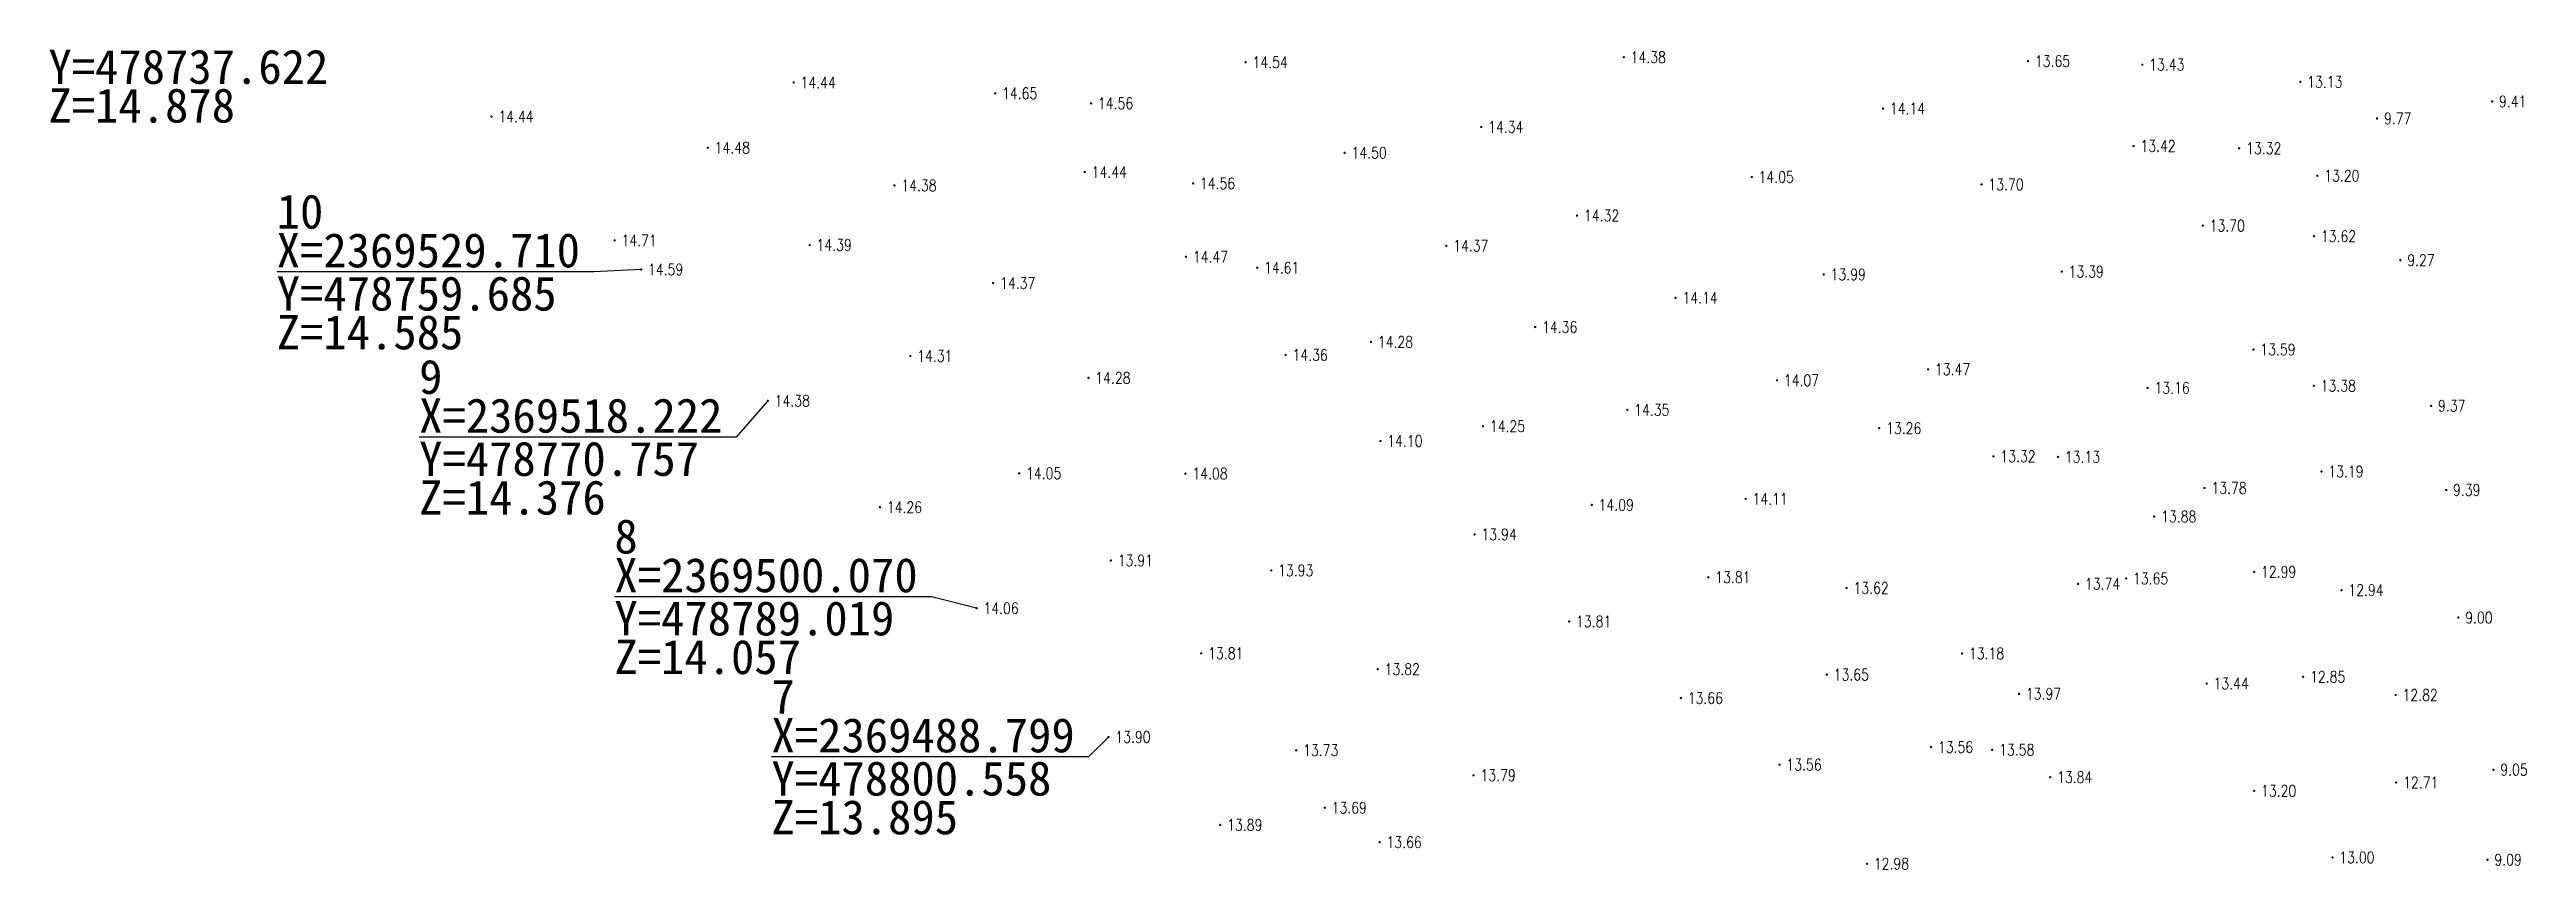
# Model space of a CAD drawing. Extents: x 478634 to 479141, y 2369294 to 2369803.
# Drawn here: x 478707.9 to 478924.6, y 2369477.2 to 2369549 of the extents above; entities that cross this region are included whole.
import ezdxf
from ezdxf.enums import TextEntityAlignment as Align

# ---------------------------------------------------------------- set-up
doc = ezdxf.new("R2010")
doc.units = 0
doc.header["$LTSCALE"] = 0.5
doc.layers.get('0').update_dxf_attribs({"linetype": 'CONTINUOUS'})
doc.layers.add('GCD', color=1, linetype='CONTINUOUS')
doc.styles.add('HZ', font='rs.shx', dxfattribs={"width": 0.8, "bigfont": 'hztxt.shx'})
doc.styles.add('宋体', font='')
doc.styles.get('宋体').set_extended_font_data('SimSun')

msp = doc.modelspace()

# ---------------------------------------------------------------- texts
at = {"layer": 'GCD', "linetype": 'Continuous', "style": '宋体'}
for s, p in [('Y=478737.622', (478707.83, 2369545.95)), ('Z=14.878', (478707.83, 2369542.56)), ('10', (478727.8, 2369533.28)), ('X=2369529.710', (478727.8, 2369529.89)), ('Y=478759.685', (478727.8, 2369526.11)), ('Z=14.585', (478727.8, 2369522.72)), ('9', (478740.26, 2369518.82)), ('X=2369518.222', (478740.26, 2369515.43)), ('Y=478770.757', (478740.26, 2369511.65)), ('Z=14.376', (478740.26, 2369508.26)), ('8', (478757.34, 2369504.86)), ('X=2369500.070', (478757.34, 2369501.47)), ('Y=478789.019', (478757.34, 2369497.69)), ('Z=14.057', (478757.34, 2369494.31)), ('7', (478771.08, 2369490.85)), ('X=2369488.799', (478771.08, 2369487.46)), ('Y=478800.558', (478771.08, 2369483.68)), ('Z=13.895', (478771.08, 2369480.29))]:
    msp.add_text(s, height=3, dxfattribs=at).set_placement(p)

# ---------------------------------------------------------------- blocks, each defined once
blk = doc.blocks.new('GC200')
at = {"linetype": 'Continuous', "const_width": 0.2, "flags": 128}
blk.add_lwpolyline([(-0.1, 0, 1), (0.1, 0, 1)], format="xyb", close=True, dxfattribs=at)

# ---------------------------------------------------------------- linework, layer by layer
at = {"linetype": 'Continuous'}
for p, q in [((478759.68, 2369529.71, 14.59), (478755.54, 2369529.5)), ((478755.54, 2369529.5), (478727.8, 2369529.5)), ((478770.76, 2369518.22, 14.38), (478767.99, 2369515.04)), ((478767.99, 2369515.04), (478740.26, 2369515.04)), ((478785.07, 2369501.08), (478757.34, 2369501.08)), ((478789.02, 2369500.07, 14.06), (478785.07, 2369501.08)), ((478800.56, 2369488.8, 13.89), (478798.81, 2369487.07)), ((478798.81, 2369487.07), (478771.08, 2369487.07))]:
    msp.add_line(p, q, dxfattribs=at)

# ---------------------------------------------------------------- block references
at = {"layer": 'GCD', "linetype": 'Continuous'}
ref = msp.add_blockref('GC200', (478812.56, 2369547.84, 14.54), dxfattribs=dict(at, xscale=0.5, yscale=0.5, zscale=0.5))
ref.add_attrib('height', '14.54', dxfattribs={"linetype": 'Continuous', "height": 1, "style": 'HZ', "width": 0.8}).set_placement((478813.16, 2369547.84, 14.54), align=Align.MIDDLE_LEFT)
ref = msp.add_blockref('GC200', (478845.64, 2369548.28, 14.38), dxfattribs=dict(at, xscale=0.5, yscale=0.5, zscale=0.5))
ref.add_attrib('height', '14.38', dxfattribs={"linetype": 'Continuous', "height": 1, "style": 'HZ', "width": 0.8}).set_placement((478846.24, 2369548.28, 14.38), align=Align.MIDDLE_LEFT)
ref = msp.add_blockref('GC200', (478881, 2369547.94, 13.65), dxfattribs=dict(at, xscale=0.5, yscale=0.5, zscale=0.5))
ref.add_attrib('height', '13.65', dxfattribs={"linetype": 'Continuous', "height": 1, "style": 'HZ', "width": 0.8}).set_placement((478881.6, 2369547.94, 13.65), align=Align.MIDDLE_LEFT)
ref = msp.add_blockref('GC200', (478891, 2369547.63, 13.43), dxfattribs=dict(at, xscale=0.5, yscale=0.5, zscale=0.5))
ref.add_attrib('height', '13.43', dxfattribs={"linetype": 'Continuous', "height": 1, "style": 'HZ', "width": 0.8}).set_placement((478891.6, 2369547.63, 13.43), align=Align.MIDDLE_LEFT)
ref = msp.add_blockref('GC200', (478773.02, 2369546.06, 14.44), dxfattribs=dict(at, xscale=0.5, yscale=0.5, zscale=0.5))
ref.add_attrib('height', '14.44', dxfattribs={"linetype": 'Continuous', "height": 1, "style": 'HZ', "width": 0.8}).set_placement((478773.62, 2369546.06, 14.44), align=Align.MIDDLE_LEFT)
ref = msp.add_blockref('GC200', (478790.65, 2369545.12, 14.64), dxfattribs=dict(at, xscale=0.5, yscale=0.5, zscale=0.5))
ref.add_attrib('height', '14.65', dxfattribs={"linetype": 'Continuous', "height": 1, "style": 'HZ', "width": 0.8}).set_placement((478791.25, 2369545.12, 14.64), align=Align.MIDDLE_LEFT)
ref = msp.add_blockref('GC200', (478904.83, 2369546.12, 13.13), dxfattribs=dict(at, xscale=0.5, yscale=0.5, zscale=0.5))
ref.add_attrib('height', '13.13', dxfattribs={"linetype": 'Continuous', "height": 1, "style": 'HZ', "width": 0.8}).set_placement((478905.42, 2369546.12, 13.13), align=Align.MIDDLE_LEFT)
ref = msp.add_blockref('GC200', (478921.6, 2369544.41, 9.41), dxfattribs=dict(at, xscale=0.5, yscale=0.5, zscale=0.5))
ref.add_attrib('height', '9.41', dxfattribs={"linetype": 'Continuous', "height": 1, "style": 'HZ', "width": 0.8}).set_placement((478922.2, 2369544.41, 9.41), align=Align.MIDDLE_LEFT)
ref = msp.add_blockref('GC200', (478746.59, 2369543.09, 14.44), dxfattribs=dict(at, xscale=0.5, yscale=0.5, zscale=0.5))
ref.add_attrib('height', '14.44', dxfattribs={"linetype": 'Continuous', "height": 1, "style": 'HZ', "width": 0.8}).set_placement((478747.19, 2369543.09, 14.44), align=Align.MIDDLE_LEFT)
ref = msp.add_blockref('GC200', (478799.04, 2369544.24, 14.56), dxfattribs=dict(at, xscale=0.5, yscale=0.5, zscale=0.5))
ref.add_attrib('height', '14.56', dxfattribs={"linetype": 'Continuous', "height": 1, "style": 'HZ', "width": 0.8}).set_placement((478799.64, 2369544.24, 14.56), align=Align.MIDDLE_LEFT)
ref = msp.add_blockref('GC200', (478833.17, 2369542.17, 14.34), dxfattribs=dict(at, xscale=0.5, yscale=0.5, zscale=0.5))
ref.add_attrib('height', '14.34', dxfattribs={"linetype": 'Continuous', "height": 1, "style": 'HZ', "width": 0.8}).set_placement((478833.77, 2369542.17, 14.34), align=Align.MIDDLE_LEFT)
ref = msp.add_blockref('GC200', (478868.31, 2369543.79, 14.14), dxfattribs=dict(at, xscale=0.5, yscale=0.5, zscale=0.5))
ref.add_attrib('height', '14.14', dxfattribs={"linetype": 'Continuous', "height": 1, "style": 'HZ', "width": 0.8}).set_placement((478868.91, 2369543.79, 14.14), align=Align.MIDDLE_LEFT)
ref = msp.add_blockref('GC200', (478911.53, 2369542.92, 9.77), dxfattribs=dict(at, xscale=0.5, yscale=0.5, zscale=0.5))
ref.add_attrib('height', '9.77', dxfattribs={"linetype": 'Continuous', "height": 1, "style": 'HZ', "width": 0.8}).set_placement((478912.14, 2369542.92, 9.77), align=Align.MIDDLE_LEFT)
ref = msp.add_blockref('GC200', (478765.51, 2369540.36, 14.48), dxfattribs=dict(at, xscale=0.5, yscale=0.5, zscale=0.5))
ref.add_attrib('height', '14.48', dxfattribs={"linetype": 'Continuous', "height": 1, "style": 'HZ', "width": 0.8}).set_placement((478766.11, 2369540.36, 14.48), align=Align.MIDDLE_LEFT)
ref = msp.add_blockref('GC200', (478890.23, 2369540.51, 13.42), dxfattribs=dict(at, xscale=0.5, yscale=0.5, zscale=0.5))
ref.add_attrib('height', '13.42', dxfattribs={"linetype": 'Continuous', "height": 1, "style": 'HZ', "width": 0.8}).set_placement((478890.83, 2369540.51, 13.42), align=Align.MIDDLE_LEFT)
ref = msp.add_blockref('GC200', (478899.47, 2369540.31, 13.31), dxfattribs=dict(at, xscale=0.5, yscale=0.5, zscale=0.5))
ref.add_attrib('height', '13.32', dxfattribs={"linetype": 'Continuous', "height": 1, "style": 'HZ', "width": 0.8}).set_placement((478900.08, 2369540.31, 13.31), align=Align.MIDDLE_LEFT)
ref = msp.add_blockref('GC200', (478798.49, 2369538.23, 14.44), dxfattribs=dict(at, xscale=0.5, yscale=0.5, zscale=0.5))
ref.add_attrib('height', '14.44', dxfattribs={"linetype": 'Continuous', "height": 1, "style": 'HZ', "width": 0.8}).set_placement((478799.09, 2369538.23, 14.44), align=Align.MIDDLE_LEFT)
ref = msp.add_blockref('GC200', (478821.22, 2369539.92, 14.5), dxfattribs=dict(at, xscale=0.5, yscale=0.5, zscale=0.5))
ref.add_attrib('height', '14.50', dxfattribs={"linetype": 'Continuous', "height": 1, "style": 'HZ', "width": 0.8}).set_placement((478821.82, 2369539.92, 14.5), align=Align.MIDDLE_LEFT)
ref = msp.add_blockref('GC200', (478856.83, 2369537.8, 14.04), dxfattribs=dict(at, xscale=0.5, yscale=0.5, zscale=0.5))
ref.add_attrib('height', '14.05', dxfattribs={"linetype": 'Continuous', "height": 1, "style": 'HZ', "width": 0.8}).set_placement((478857.43, 2369537.8, 14.04), align=Align.MIDDLE_LEFT)
ref = msp.add_blockref('GC200', (478906.31, 2369537.91, 13.2), dxfattribs=dict(at, xscale=0.5, yscale=0.5, zscale=0.5))
ref.add_attrib('height', '13.20', dxfattribs={"linetype": 'Continuous', "height": 1, "style": 'HZ', "width": 0.8}).set_placement((478906.91, 2369537.91, 13.2), align=Align.MIDDLE_LEFT)
ref = msp.add_blockref('GC200', (478781.84, 2369537.06, 14.38), dxfattribs=dict(at, xscale=0.5, yscale=0.5, zscale=0.5))
ref.add_attrib('height', '14.38', dxfattribs={"linetype": 'Continuous', "height": 1, "style": 'HZ', "width": 0.8}).set_placement((478782.44, 2369537.06, 14.38), align=Align.MIDDLE_LEFT)
ref = msp.add_blockref('GC200', (478807.96, 2369537.24, 14.56), dxfattribs=dict(at, xscale=0.5, yscale=0.5, zscale=0.5))
ref.add_attrib('height', '14.56', dxfattribs={"linetype": 'Continuous', "height": 1, "style": 'HZ', "width": 0.8}).set_placement((478808.56, 2369537.24, 14.56), align=Align.MIDDLE_LEFT)
ref = msp.add_blockref('GC200', (478876.93, 2369537.15, 13.7), dxfattribs=dict(at, xscale=0.5, yscale=0.5, zscale=0.5))
ref.add_attrib('height', '13.70', dxfattribs={"linetype": 'Continuous', "height": 1, "style": 'HZ', "width": 0.8}).set_placement((478877.53, 2369537.15, 13.7), align=Align.MIDDLE_LEFT)
ref = msp.add_blockref('GC200', (478841.55, 2369534.42, 14.31), dxfattribs=dict(at, xscale=0.5, yscale=0.5, zscale=0.5))
ref.add_attrib('height', '14.32', dxfattribs={"linetype": 'Continuous', "height": 1, "style": 'HZ', "width": 0.8}).set_placement((478842.16, 2369534.42, 14.31), align=Align.MIDDLE_LEFT)
ref = msp.add_blockref('GC200', (478896.29, 2369533.54, 13.7), dxfattribs=dict(at, xscale=0.5, yscale=0.5, zscale=0.5))
ref.add_attrib('height', '13.70', dxfattribs={"linetype": 'Continuous', "height": 1, "style": 'HZ', "width": 0.8}).set_placement((478896.89, 2369533.54, 13.7), align=Align.MIDDLE_LEFT)
ref = msp.add_blockref('GC200', (478757.36, 2369532.25, 14.71), dxfattribs=dict(at, xscale=0.5, yscale=0.5, zscale=0.5))
ref.add_attrib('height', '14.71', dxfattribs={"linetype": 'Continuous', "height": 1, "style": 'HZ', "width": 0.8}).set_placement((478757.96, 2369532.25, 14.71), align=Align.MIDDLE_LEFT)
ref = msp.add_blockref('GC200', (478774.42, 2369531.85, 14.39), dxfattribs=dict(at, xscale=0.5, yscale=0.5, zscale=0.5))
ref.add_attrib('height', '14.39', dxfattribs={"linetype": 'Continuous', "height": 1, "style": 'HZ', "width": 0.8}).set_placement((478775.02, 2369531.85, 14.39), align=Align.MIDDLE_LEFT)
ref = msp.add_blockref('GC200', (478830.11, 2369531.78, 14.37), dxfattribs=dict(at, xscale=0.5, yscale=0.5, zscale=0.5))
ref.add_attrib('height', '14.37', dxfattribs={"linetype": 'Continuous', "height": 1, "style": 'HZ', "width": 0.8}).set_placement((478830.71, 2369531.78, 14.37), align=Align.MIDDLE_LEFT)
ref = msp.add_blockref('GC200', (478906.02, 2369532.62, 13.62), dxfattribs=dict(at, xscale=0.5, yscale=0.5, zscale=0.5))
ref.add_attrib('height', '13.62', dxfattribs={"linetype": 'Continuous', "height": 1, "style": 'HZ', "width": 0.8}).set_placement((478906.62, 2369532.62, 13.62), align=Align.MIDDLE_LEFT)
ref = msp.add_blockref('GC200', (478759.68, 2369529.71, 14.59), dxfattribs=dict(at, xscale=0.5, yscale=0.5, zscale=0.5))
ref.add_attrib('height', '14.59', dxfattribs={"linetype": 'Continuous', "height": 1, "style": 'HZ', "width": 0.8}).set_placement((478760.28, 2369529.71, 14.59), align=Align.MIDDLE_LEFT)
ref = msp.add_blockref('GC200', (478807.34, 2369530.82, 14.47), dxfattribs=dict(at, xscale=0.5, yscale=0.5, zscale=0.5))
ref.add_attrib('height', '14.47', dxfattribs={"linetype": 'Continuous', "height": 1, "style": 'HZ', "width": 0.8}).set_placement((478807.94, 2369530.82, 14.47), align=Align.MIDDLE_LEFT)
ref = msp.add_blockref('GC200', (478813.57, 2369529.86, 14.61), dxfattribs=dict(at, xscale=0.5, yscale=0.5, zscale=0.5))
ref.add_attrib('height', '14.61', dxfattribs={"linetype": 'Continuous', "height": 1, "style": 'HZ', "width": 0.8}).set_placement((478814.17, 2369529.86, 14.61), align=Align.MIDDLE_LEFT)
ref = msp.add_blockref('GC200', (478863.13, 2369529.27, 13.99), dxfattribs=dict(at, xscale=0.5, yscale=0.5, zscale=0.5))
ref.add_attrib('height', '13.99', dxfattribs={"linetype": 'Continuous', "height": 1, "style": 'HZ', "width": 0.8}).set_placement((478863.73, 2369529.27, 13.99), align=Align.MIDDLE_LEFT)
ref = msp.add_blockref('GC200', (478883.95, 2369529.52, 13.39), dxfattribs=dict(at, xscale=0.5, yscale=0.5, zscale=0.5))
ref.add_attrib('height', '13.39', dxfattribs={"linetype": 'Continuous', "height": 1, "style": 'HZ', "width": 0.8}).set_placement((478884.55, 2369529.52, 13.39), align=Align.MIDDLE_LEFT)
ref = msp.add_blockref('GC200', (478913.57, 2369530.52, 9.27), dxfattribs=dict(at, xscale=0.5, yscale=0.5, zscale=0.5))
ref.add_attrib('height', '9.27', dxfattribs={"linetype": 'Continuous', "height": 1, "style": 'HZ', "width": 0.8}).set_placement((478914.17, 2369530.52, 9.27), align=Align.MIDDLE_LEFT)
ref = msp.add_blockref('GC200', (478790.47, 2369528.52, 14.37), dxfattribs=dict(at, xscale=0.5, yscale=0.5, zscale=0.5))
ref.add_attrib('height', '14.37', dxfattribs={"linetype": 'Continuous', "height": 1, "style": 'HZ', "width": 0.8}).set_placement((478791.08, 2369528.52, 14.37), align=Align.MIDDLE_LEFT)
ref = msp.add_blockref('GC200', (478850.17, 2369527.23, 14.14), dxfattribs=dict(at, xscale=0.5, yscale=0.5, zscale=0.5))
ref.add_attrib('height', '14.14', dxfattribs={"linetype": 'Continuous', "height": 1, "style": 'HZ', "width": 0.8}).set_placement((478850.77, 2369527.23, 14.14), align=Align.MIDDLE_LEFT)
ref = msp.add_blockref('GC200', (478823.52, 2369523.37, 14.28), dxfattribs=dict(at, xscale=0.5, yscale=0.5, zscale=0.5))
ref.add_attrib('height', '14.28', dxfattribs={"linetype": 'Continuous', "height": 1, "style": 'HZ', "width": 0.8}).set_placement((478824.12, 2369523.37, 14.28), align=Align.MIDDLE_LEFT)
ref = msp.add_blockref('GC200', (478837.89, 2369524.67, 14.36), dxfattribs=dict(at, xscale=0.5, yscale=0.5, zscale=0.5))
ref.add_attrib('height', '14.36', dxfattribs={"linetype": 'Continuous', "height": 1, "style": 'HZ', "width": 0.8}).set_placement((478838.49, 2369524.67, 14.36), align=Align.MIDDLE_LEFT)
ref = msp.add_blockref('GC200', (478900.72, 2369522.7, 13.59), dxfattribs=dict(at, xscale=0.5, yscale=0.5, zscale=0.5))
ref.add_attrib('height', '13.59', dxfattribs={"linetype": 'Continuous', "height": 1, "style": 'HZ', "width": 0.8}).set_placement((478901.32, 2369522.7, 13.59), align=Align.MIDDLE_LEFT)
ref = msp.add_blockref('GC200', (478783.23, 2369522.14, 14.31), dxfattribs=dict(at, xscale=0.5, yscale=0.5, zscale=0.5))
ref.add_attrib('height', '14.31', dxfattribs={"linetype": 'Continuous', "height": 1, "style": 'HZ', "width": 0.8}).set_placement((478783.83, 2369522.14, 14.31), align=Align.MIDDLE_LEFT)
ref = msp.add_blockref('GC200', (478816.06, 2369522.23, 14.36), dxfattribs=dict(at, xscale=0.5, yscale=0.5, zscale=0.5))
ref.add_attrib('height', '14.36', dxfattribs={"linetype": 'Continuous', "height": 1, "style": 'HZ', "width": 0.8}).set_placement((478816.66, 2369522.23, 14.36), align=Align.MIDDLE_LEFT)
ref = msp.add_blockref('GC200', (478872.26, 2369520.97, 13.47), dxfattribs=dict(at, xscale=0.5, yscale=0.5, zscale=0.5))
ref.add_attrib('height', '13.47', dxfattribs={"linetype": 'Continuous', "height": 1, "style": 'HZ', "width": 0.8}).set_placement((478872.86, 2369520.97, 13.47), align=Align.MIDDLE_LEFT)
ref = msp.add_blockref('GC200', (478798.81, 2369520.22, 14.28), dxfattribs=dict(at, xscale=0.5, yscale=0.5, zscale=0.5))
ref.add_attrib('height', '14.28', dxfattribs={"linetype": 'Continuous', "height": 1, "style": 'HZ', "width": 0.8}).set_placement((478799.41, 2369520.22, 14.28), align=Align.MIDDLE_LEFT)
ref = msp.add_blockref('GC200', (478859.04, 2369520.01, 14.07), dxfattribs=dict(at, xscale=0.5, yscale=0.5, zscale=0.5))
ref.add_attrib('height', '14.07', dxfattribs={"linetype": 'Continuous', "height": 1, "style": 'HZ', "width": 0.8}).set_placement((478859.64, 2369520.01, 14.07), align=Align.MIDDLE_LEFT)
ref = msp.add_blockref('GC200', (478891.46, 2369519.35, 13.16), dxfattribs=dict(at, xscale=0.5, yscale=0.5, zscale=0.5))
ref.add_attrib('height', '13.16', dxfattribs={"linetype": 'Continuous', "height": 1, "style": 'HZ', "width": 0.8}).set_placement((478892.06, 2369519.35, 13.16), align=Align.MIDDLE_LEFT)
ref = msp.add_blockref('GC200', (478906, 2369519.53, 13.38), dxfattribs=dict(at, xscale=0.5, yscale=0.5, zscale=0.5))
ref.add_attrib('height', '13.38', dxfattribs={"linetype": 'Continuous', "height": 1, "style": 'HZ', "width": 0.8}).set_placement((478906.6, 2369519.53, 13.38), align=Align.MIDDLE_LEFT)
ref = msp.add_blockref('GC200', (478770.76, 2369518.22, 14.38), dxfattribs=dict(at, xscale=0.5, yscale=0.5, zscale=0.5))
ref.add_attrib('height', '14.38', dxfattribs={"linetype": 'Continuous', "height": 1, "style": 'HZ', "width": 0.8}).set_placement((478771.36, 2369518.22, 14.38), align=Align.MIDDLE_LEFT)
ref = msp.add_blockref('GC200', (478845.95, 2369517.42, 14.35), dxfattribs=dict(at, xscale=0.5, yscale=0.5, zscale=0.5))
ref.add_attrib('height', '14.35', dxfattribs={"linetype": 'Continuous', "height": 1, "style": 'HZ', "width": 0.8}).set_placement((478846.55, 2369517.42, 14.35), align=Align.MIDDLE_LEFT)
ref = msp.add_blockref('GC200', (478916.27, 2369517.78, 9.37), dxfattribs=dict(at, xscale=0.5, yscale=0.5, zscale=0.5))
ref.add_attrib('height', '9.37', dxfattribs={"linetype": 'Continuous', "height": 1, "style": 'HZ', "width": 0.8}).set_placement((478916.87, 2369517.78, 9.37), align=Align.MIDDLE_LEFT)
ref = msp.add_blockref('GC200', (478824.35, 2369514.7, 14.1), dxfattribs=dict(at, xscale=0.5, yscale=0.5, zscale=0.5))
ref.add_attrib('height', '14.10', dxfattribs={"linetype": 'Continuous', "height": 1, "style": 'HZ', "width": 0.8}).set_placement((478824.95, 2369514.7, 14.1), align=Align.MIDDLE_LEFT)
ref = msp.add_blockref('GC200', (478833.32, 2369515.99, 14.24), dxfattribs=dict(at, xscale=0.5, yscale=0.5, zscale=0.5))
ref.add_attrib('height', '14.25', dxfattribs={"linetype": 'Continuous', "height": 1, "style": 'HZ', "width": 0.8}).set_placement((478833.92, 2369515.99, 14.24), align=Align.MIDDLE_LEFT)
ref = msp.add_blockref('GC200', (478867.98, 2369515.82, 13.26), dxfattribs=dict(at, xscale=0.5, yscale=0.5, zscale=0.5))
ref.add_attrib('height', '13.26', dxfattribs={"linetype": 'Continuous', "height": 1, "style": 'HZ', "width": 0.8}).set_placement((478868.58, 2369515.82, 13.26), align=Align.MIDDLE_LEFT)
ref = msp.add_blockref('GC200', (478792.75, 2369511.87, 14.05), dxfattribs=dict(at, xscale=0.5, yscale=0.5, zscale=0.5))
ref.add_attrib('height', '14.05', dxfattribs={"linetype": 'Continuous', "height": 1, "style": 'HZ', "width": 0.8}).set_placement((478793.35, 2369511.87, 14.05), align=Align.MIDDLE_LEFT)
ref = msp.add_blockref('GC200', (478807.29, 2369511.85, 14.08), dxfattribs=dict(at, xscale=0.5, yscale=0.5, zscale=0.5))
ref.add_attrib('height', '14.08', dxfattribs={"linetype": 'Continuous', "height": 1, "style": 'HZ', "width": 0.8}).set_placement((478807.9, 2369511.85, 14.08), align=Align.MIDDLE_LEFT)
ref = msp.add_blockref('GC200', (478877.98, 2369513.36, 13.31), dxfattribs=dict(at, xscale=0.5, yscale=0.5, zscale=0.5))
ref.add_attrib('height', '13.32', dxfattribs={"linetype": 'Continuous', "height": 1, "style": 'HZ', "width": 0.8}).set_placement((478878.58, 2369513.36, 13.31), align=Align.MIDDLE_LEFT)
ref = msp.add_blockref('GC200', (478883.62, 2369513.31, 13.13), dxfattribs=dict(at, xscale=0.5, yscale=0.5, zscale=0.5))
ref.add_attrib('height', '13.13', dxfattribs={"linetype": 'Continuous', "height": 1, "style": 'HZ', "width": 0.8}).set_placement((478884.22, 2369513.31, 13.13), align=Align.MIDDLE_LEFT)
ref = msp.add_blockref('GC200', (478906.67, 2369512.03, 13.19), dxfattribs=dict(at, xscale=0.5, yscale=0.5, zscale=0.5))
ref.add_attrib('height', '13.19', dxfattribs={"linetype": 'Continuous', "height": 1, "style": 'HZ', "width": 0.8}).set_placement((478907.27, 2369512.03, 13.19), align=Align.MIDDLE_LEFT)
ref = msp.add_blockref('GC200', (478856.3, 2369509.63, 14.11), dxfattribs=dict(at, xscale=0.5, yscale=0.5, zscale=0.5))
ref.add_attrib('height', '14.11', dxfattribs={"linetype": 'Continuous', "height": 1, "style": 'HZ', "width": 0.8}).set_placement((478856.9, 2369509.63, 14.11), align=Align.MIDDLE_LEFT)
ref = msp.add_blockref('GC200', (478896.44, 2369510.59, 13.78), dxfattribs=dict(at, xscale=0.5, yscale=0.5, zscale=0.5))
ref.add_attrib('height', '13.78', dxfattribs={"linetype": 'Continuous', "height": 1, "style": 'HZ', "width": 0.8}).set_placement((478897.04, 2369510.59, 13.78), align=Align.MIDDLE_LEFT)
ref = msp.add_blockref('GC200', (478917.58, 2369510.41, 9.39), dxfattribs=dict(at, xscale=0.5, yscale=0.5, zscale=0.5))
ref.add_attrib('height', '9.39', dxfattribs={"linetype": 'Continuous', "height": 1, "style": 'HZ', "width": 0.8}).set_placement((478918.18, 2369510.41, 9.39), align=Align.MIDDLE_LEFT)
ref = msp.add_blockref('GC200', (478780.57, 2369508.91, 14.26), dxfattribs=dict(at, xscale=0.5, yscale=0.5, zscale=0.5))
ref.add_attrib('height', '14.26', dxfattribs={"linetype": 'Continuous', "height": 1, "style": 'HZ', "width": 0.8}).set_placement((478781.17, 2369508.91, 14.26), align=Align.MIDDLE_LEFT)
ref = msp.add_blockref('GC200', (478842.84, 2369509.11, 14.09), dxfattribs=dict(at, xscale=0.5, yscale=0.5, zscale=0.5))
ref.add_attrib('height', '14.09', dxfattribs={"linetype": 'Continuous', "height": 1, "style": 'HZ', "width": 0.8}).set_placement((478843.44, 2369509.11, 14.09), align=Align.MIDDLE_LEFT)
ref = msp.add_blockref('GC200', (478892.04, 2369508.09, 13.88), dxfattribs=dict(at, xscale=0.5, yscale=0.5, zscale=0.5))
ref.add_attrib('height', '13.88', dxfattribs={"linetype": 'Continuous', "height": 1, "style": 'HZ', "width": 0.8}).set_placement((478892.64, 2369508.09, 13.88), align=Align.MIDDLE_LEFT)
ref = msp.add_blockref('GC200', (478832.59, 2369506.53, 13.94), dxfattribs=dict(at, xscale=0.5, yscale=0.5, zscale=0.5))
ref.add_attrib('height', '13.94', dxfattribs={"linetype": 'Continuous', "height": 1, "style": 'HZ', "width": 0.8}).set_placement((478833.19, 2369506.53, 13.94), align=Align.MIDDLE_LEFT)
ref = msp.add_blockref('GC200', (478800.77, 2369504.25, 13.91), dxfattribs=dict(at, xscale=0.5, yscale=0.5, zscale=0.5))
ref.add_attrib('height', '13.91', dxfattribs={"linetype": 'Continuous', "height": 1, "style": 'HZ', "width": 0.8}).set_placement((478801.37, 2369504.25, 13.91), align=Align.MIDDLE_LEFT)
ref = msp.add_blockref('GC200', (478814.8, 2369503.38, 13.93), dxfattribs=dict(at, xscale=0.5, yscale=0.5, zscale=0.5))
ref.add_attrib('height', '13.93', dxfattribs={"linetype": 'Continuous', "height": 1, "style": 'HZ', "width": 0.8}).set_placement((478815.4, 2369503.38, 13.93), align=Align.MIDDLE_LEFT)
ref = msp.add_blockref('GC200', (478900.78, 2369503.25, 12.99), dxfattribs=dict(at, xscale=0.5, yscale=0.5, zscale=0.5))
ref.add_attrib('height', '12.99', dxfattribs={"linetype": 'Continuous', "height": 1, "style": 'HZ', "width": 0.8}).set_placement((478901.38, 2369503.25, 12.99), align=Align.MIDDLE_LEFT)
ref = msp.add_blockref('GC200', (478853.04, 2369502.78, 13.81), dxfattribs=dict(at, xscale=0.5, yscale=0.5, zscale=0.5))
ref.add_attrib('height', '13.81', dxfattribs={"linetype": 'Continuous', "height": 1, "style": 'HZ', "width": 0.8}).set_placement((478853.64, 2369502.78, 13.81), align=Align.MIDDLE_LEFT)
ref = msp.add_blockref('GC200', (478865.13, 2369501.84, 13.62), dxfattribs=dict(at, xscale=0.5, yscale=0.5, zscale=0.5))
ref.add_attrib('height', '13.62', dxfattribs={"linetype": 'Continuous', "height": 1, "style": 'HZ', "width": 0.8}).set_placement((478865.73, 2369501.84, 13.62), align=Align.MIDDLE_LEFT)
ref = msp.add_blockref('GC200', (478885.38, 2369502.2, 13.74), dxfattribs=dict(at, xscale=0.5, yscale=0.5, zscale=0.5))
ref.add_attrib('height', '13.74', dxfattribs={"linetype": 'Continuous', "height": 1, "style": 'HZ', "width": 0.8}).set_placement((478885.98, 2369502.2, 13.74), align=Align.MIDDLE_LEFT)
ref = msp.add_blockref('GC200', (478889.58, 2369502.67, 13.65), dxfattribs=dict(at, xscale=0.5, yscale=0.5, zscale=0.5))
ref.add_attrib('height', '13.65', dxfattribs={"linetype": 'Continuous', "height": 1, "style": 'HZ', "width": 0.8}).set_placement((478890.18, 2369502.67, 13.65), align=Align.MIDDLE_LEFT)
ref = msp.add_blockref('GC200', (478908.42, 2369501.65, 12.94), dxfattribs=dict(at, xscale=0.5, yscale=0.5, zscale=0.5))
ref.add_attrib('height', '12.94', dxfattribs={"linetype": 'Continuous', "height": 1, "style": 'HZ', "width": 0.8}).set_placement((478909.02, 2369501.65, 12.94), align=Align.MIDDLE_LEFT)
ref = msp.add_blockref('GC200', (478789.02, 2369500.07, 14.06), dxfattribs=dict(at, xscale=0.5, yscale=0.5, zscale=0.5))
ref.add_attrib('height', '14.06', dxfattribs={"linetype": 'Continuous', "height": 1, "style": 'HZ', "width": 0.8}).set_placement((478789.62, 2369500.07, 14.06), align=Align.MIDDLE_LEFT)
ref = msp.add_blockref('GC200', (478840.86, 2369498.91, 13.81), dxfattribs=dict(at, xscale=0.5, yscale=0.5, zscale=0.5))
ref.add_attrib('height', '13.81', dxfattribs={"linetype": 'Continuous', "height": 1, "style": 'HZ', "width": 0.8}).set_placement((478841.46, 2369498.91, 13.81), align=Align.MIDDLE_LEFT)
ref = msp.add_blockref('GC200', (478918.64, 2369499.25, 9), dxfattribs=dict(at, xscale=0.5, yscale=0.5, zscale=0.5))
ref.add_attrib('height', '9.00', dxfattribs={"linetype": 'Continuous', "height": 1, "style": 'HZ', "width": 0.8}).set_placement((478919.24, 2369499.25, 9), align=Align.MIDDLE_LEFT)
ref = msp.add_blockref('GC200', (478808.68, 2369496.12, 13.81), dxfattribs=dict(at, xscale=0.5, yscale=0.5, zscale=0.5))
ref.add_attrib('height', '13.81', dxfattribs={"linetype": 'Continuous', "height": 1, "style": 'HZ', "width": 0.8}).set_placement((478809.28, 2369496.12, 13.81), align=Align.MIDDLE_LEFT)
ref = msp.add_blockref('GC200', (478824.12, 2369494.73, 13.82), dxfattribs=dict(at, xscale=0.5, yscale=0.5, zscale=0.5))
ref.add_attrib('height', '13.82', dxfattribs={"linetype": 'Continuous', "height": 1, "style": 'HZ', "width": 0.8}).set_placement((478824.72, 2369494.73, 13.82), align=Align.MIDDLE_LEFT)
ref = msp.add_blockref('GC200', (478875.23, 2369496.11, 13.18), dxfattribs=dict(at, xscale=0.5, yscale=0.5, zscale=0.5))
ref.add_attrib('height', '13.18', dxfattribs={"linetype": 'Continuous', "height": 1, "style": 'HZ', "width": 0.8}).set_placement((478875.83, 2369496.11, 13.18), align=Align.MIDDLE_LEFT)
ref = msp.add_blockref('GC200', (478863.4, 2369494.26, 13.65), dxfattribs=dict(at, xscale=0.5, yscale=0.5, zscale=0.5))
ref.add_attrib('height', '13.65', dxfattribs={"linetype": 'Continuous', "height": 1, "style": 'HZ', "width": 0.8}).set_placement((478864, 2369494.26, 13.65), align=Align.MIDDLE_LEFT)
ref = msp.add_blockref('GC200', (478880.21, 2369492.58, 13.97), dxfattribs=dict(at, xscale=0.5, yscale=0.5, zscale=0.5))
ref.add_attrib('height', '13.97', dxfattribs={"linetype": 'Continuous', "height": 1, "style": 'HZ', "width": 0.8}).set_placement((478880.81, 2369492.58, 13.97), align=Align.MIDDLE_LEFT)
ref = msp.add_blockref('GC200', (478896.63, 2369493.48, 13.44), dxfattribs=dict(at, xscale=0.5, yscale=0.5, zscale=0.5))
ref.add_attrib('height', '13.44', dxfattribs={"linetype": 'Continuous', "height": 1, "style": 'HZ', "width": 0.8}).set_placement((478897.23, 2369493.48, 13.44), align=Align.MIDDLE_LEFT)
ref = msp.add_blockref('GC200', (478905.07, 2369494.07, 12.85), dxfattribs=dict(at, xscale=0.5, yscale=0.5, zscale=0.5))
ref.add_attrib('height', '12.85', dxfattribs={"linetype": 'Continuous', "height": 1, "style": 'HZ', "width": 0.8}).set_placement((478905.67, 2369494.07, 12.85), align=Align.MIDDLE_LEFT)
ref = msp.add_blockref('GC200', (478913.16, 2369492.48, 12.82), dxfattribs=dict(at, xscale=0.5, yscale=0.5, zscale=0.5))
ref.add_attrib('height', '12.82', dxfattribs={"linetype": 'Continuous', "height": 1, "style": 'HZ', "width": 0.8}).set_placement((478913.76, 2369492.48, 12.82), align=Align.MIDDLE_LEFT)
ref = msp.add_blockref('GC200', (478850.63, 2369492.21, 13.66), dxfattribs=dict(at, xscale=0.5, yscale=0.5, zscale=0.5))
ref.add_attrib('height', '13.66', dxfattribs={"linetype": 'Continuous', "height": 1, "style": 'HZ', "width": 0.8}).set_placement((478851.23, 2369492.21, 13.66), align=Align.MIDDLE_LEFT)
ref = msp.add_blockref('GC200', (478800.56, 2369488.8, 13.89), dxfattribs=dict(at, xscale=0.5, yscale=0.5, zscale=0.5))
ref.add_attrib('height', '13.90', dxfattribs={"linetype": 'Continuous', "height": 1, "style": 'HZ', "width": 0.8}).set_placement((478801.16, 2369488.8, 13.89), align=Align.MIDDLE_LEFT)
ref = msp.add_blockref('GC200', (478816.98, 2369487.64, 13.73), dxfattribs=dict(at, xscale=0.5, yscale=0.5, zscale=0.5))
ref.add_attrib('height', '13.73', dxfattribs={"linetype": 'Continuous', "height": 1, "style": 'HZ', "width": 0.8}).set_placement((478817.58, 2369487.64, 13.73), align=Align.MIDDLE_LEFT)
ref = msp.add_blockref('GC200', (478859.26, 2369486.38, 13.56), dxfattribs=dict(at, xscale=0.5, yscale=0.5, zscale=0.5))
ref.add_attrib('height', '13.56', dxfattribs={"linetype": 'Continuous', "height": 1, "style": 'HZ', "width": 0.8}).set_placement((478859.86, 2369486.38, 13.56), align=Align.MIDDLE_LEFT)
ref = msp.add_blockref('GC200', (478872.52, 2369487.92, 13.56), dxfattribs=dict(at, xscale=0.5, yscale=0.5, zscale=0.5))
ref.add_attrib('height', '13.56', dxfattribs={"linetype": 'Continuous', "height": 1, "style": 'HZ', "width": 0.8}).set_placement((478873.12, 2369487.92, 13.56), align=Align.MIDDLE_LEFT)
ref = msp.add_blockref('GC200', (478877.87, 2369487.68, 13.58), dxfattribs=dict(at, xscale=0.5, yscale=0.5, zscale=0.5))
ref.add_attrib('height', '13.58', dxfattribs={"linetype": 'Continuous', "height": 1, "style": 'HZ', "width": 0.8}).set_placement((478878.47, 2369487.68, 13.58), align=Align.MIDDLE_LEFT)
ref = msp.add_blockref('GC200', (478921.71, 2369485.94, 9.05), dxfattribs=dict(at, xscale=0.5, yscale=0.5, zscale=0.5))
ref.add_attrib('height', '9.05', dxfattribs={"linetype": 'Continuous', "height": 1, "style": 'HZ', "width": 0.8}).set_placement((478922.31, 2369485.94, 9.05), align=Align.MIDDLE_LEFT)
ref = msp.add_blockref('GC200', (478832.5, 2369485.45, 13.79), dxfattribs=dict(at, xscale=0.5, yscale=0.5, zscale=0.5))
ref.add_attrib('height', '13.79', dxfattribs={"linetype": 'Continuous', "height": 1, "style": 'HZ', "width": 0.8}).set_placement((478833.1, 2369485.45, 13.79), align=Align.MIDDLE_LEFT)
ref = msp.add_blockref('GC200', (478882.94, 2369485.28, 13.84), dxfattribs=dict(at, xscale=0.5, yscale=0.5, zscale=0.5))
ref.add_attrib('height', '13.84', dxfattribs={"linetype": 'Continuous', "height": 1, "style": 'HZ', "width": 0.8}).set_placement((478883.54, 2369485.28, 13.84), align=Align.MIDDLE_LEFT)
ref = msp.add_blockref('GC200', (478900.78, 2369484.09, 13.2), dxfattribs=dict(at, xscale=0.5, yscale=0.5, zscale=0.5))
ref.add_attrib('height', '13.20', dxfattribs={"linetype": 'Continuous', "height": 1, "style": 'HZ', "width": 0.8}).set_placement((478901.38, 2369484.09, 13.2), align=Align.MIDDLE_LEFT)
ref = msp.add_blockref('GC200', (478913.21, 2369484.82, 12.71), dxfattribs=dict(at, xscale=0.5, yscale=0.5, zscale=0.5))
ref.add_attrib('height', '12.71', dxfattribs={"linetype": 'Continuous', "height": 1, "style": 'HZ', "width": 0.8}).set_placement((478913.81, 2369484.82, 12.71), align=Align.MIDDLE_LEFT)
ref = msp.add_blockref('GC200', (478819.48, 2369482.61, 13.69), dxfattribs=dict(at, xscale=0.5, yscale=0.5, zscale=0.5))
ref.add_attrib('height', '13.69', dxfattribs={"linetype": 'Continuous', "height": 1, "style": 'HZ', "width": 0.8}).set_placement((478820.08, 2369482.61, 13.69), align=Align.MIDDLE_LEFT)
ref = msp.add_blockref('GC200', (478810.34, 2369481.11, 13.89), dxfattribs=dict(at, xscale=0.5, yscale=0.5, zscale=0.5))
ref.add_attrib('height', '13.89', dxfattribs={"linetype": 'Continuous', "height": 1, "style": 'HZ', "width": 0.8}).set_placement((478810.94, 2369481.11, 13.89), align=Align.MIDDLE_LEFT)
ref = msp.add_blockref('GC200', (478824.28, 2369479.6, 13.66), dxfattribs=dict(at, xscale=0.5, yscale=0.5, zscale=0.5))
ref.add_attrib('height', '13.66', dxfattribs={"linetype": 'Continuous', "height": 1, "style": 'HZ', "width": 0.8}).set_placement((478824.88, 2369479.6, 13.66), align=Align.MIDDLE_LEFT)
ref = msp.add_blockref('GC200', (478866.91, 2369477.71, 12.97), dxfattribs=dict(at, xscale=0.5, yscale=0.5, zscale=0.5))
ref.add_attrib('height', '12.98', dxfattribs={"linetype": 'Continuous', "height": 1, "style": 'HZ', "width": 0.8}).set_placement((478867.51, 2369477.71, 12.97), align=Align.MIDDLE_LEFT)
ref = msp.add_blockref('GC200', (478907.63, 2369478.26, 12.99), dxfattribs=dict(at, xscale=0.5, yscale=0.5, zscale=0.5))
ref.add_attrib('height', '13.00', dxfattribs={"linetype": 'Continuous', "height": 1, "style": 'HZ', "width": 0.8}).set_placement((478908.23, 2369478.26, 12.99), align=Align.MIDDLE_LEFT)
ref = msp.add_blockref('GC200', (478921.2, 2369478.06, 9.09), dxfattribs=dict(at, xscale=0.5, yscale=0.5, zscale=0.5))
ref.add_attrib('height', '9.09', dxfattribs={"linetype": 'Continuous', "height": 1, "style": 'HZ', "width": 0.8}).set_placement((478921.8, 2369478.06, 9.09), align=Align.MIDDLE_LEFT)

msp.set_redraw_order([(e.dxf.handle, doc.entitydb.next_handle()) for e in msp.query("TEXT MTEXT ATTDEF DIMENSION ARC_DIMENSION")])  # texts and dimensions are drawn at this point

doc.saveas('drawing.dxf')
